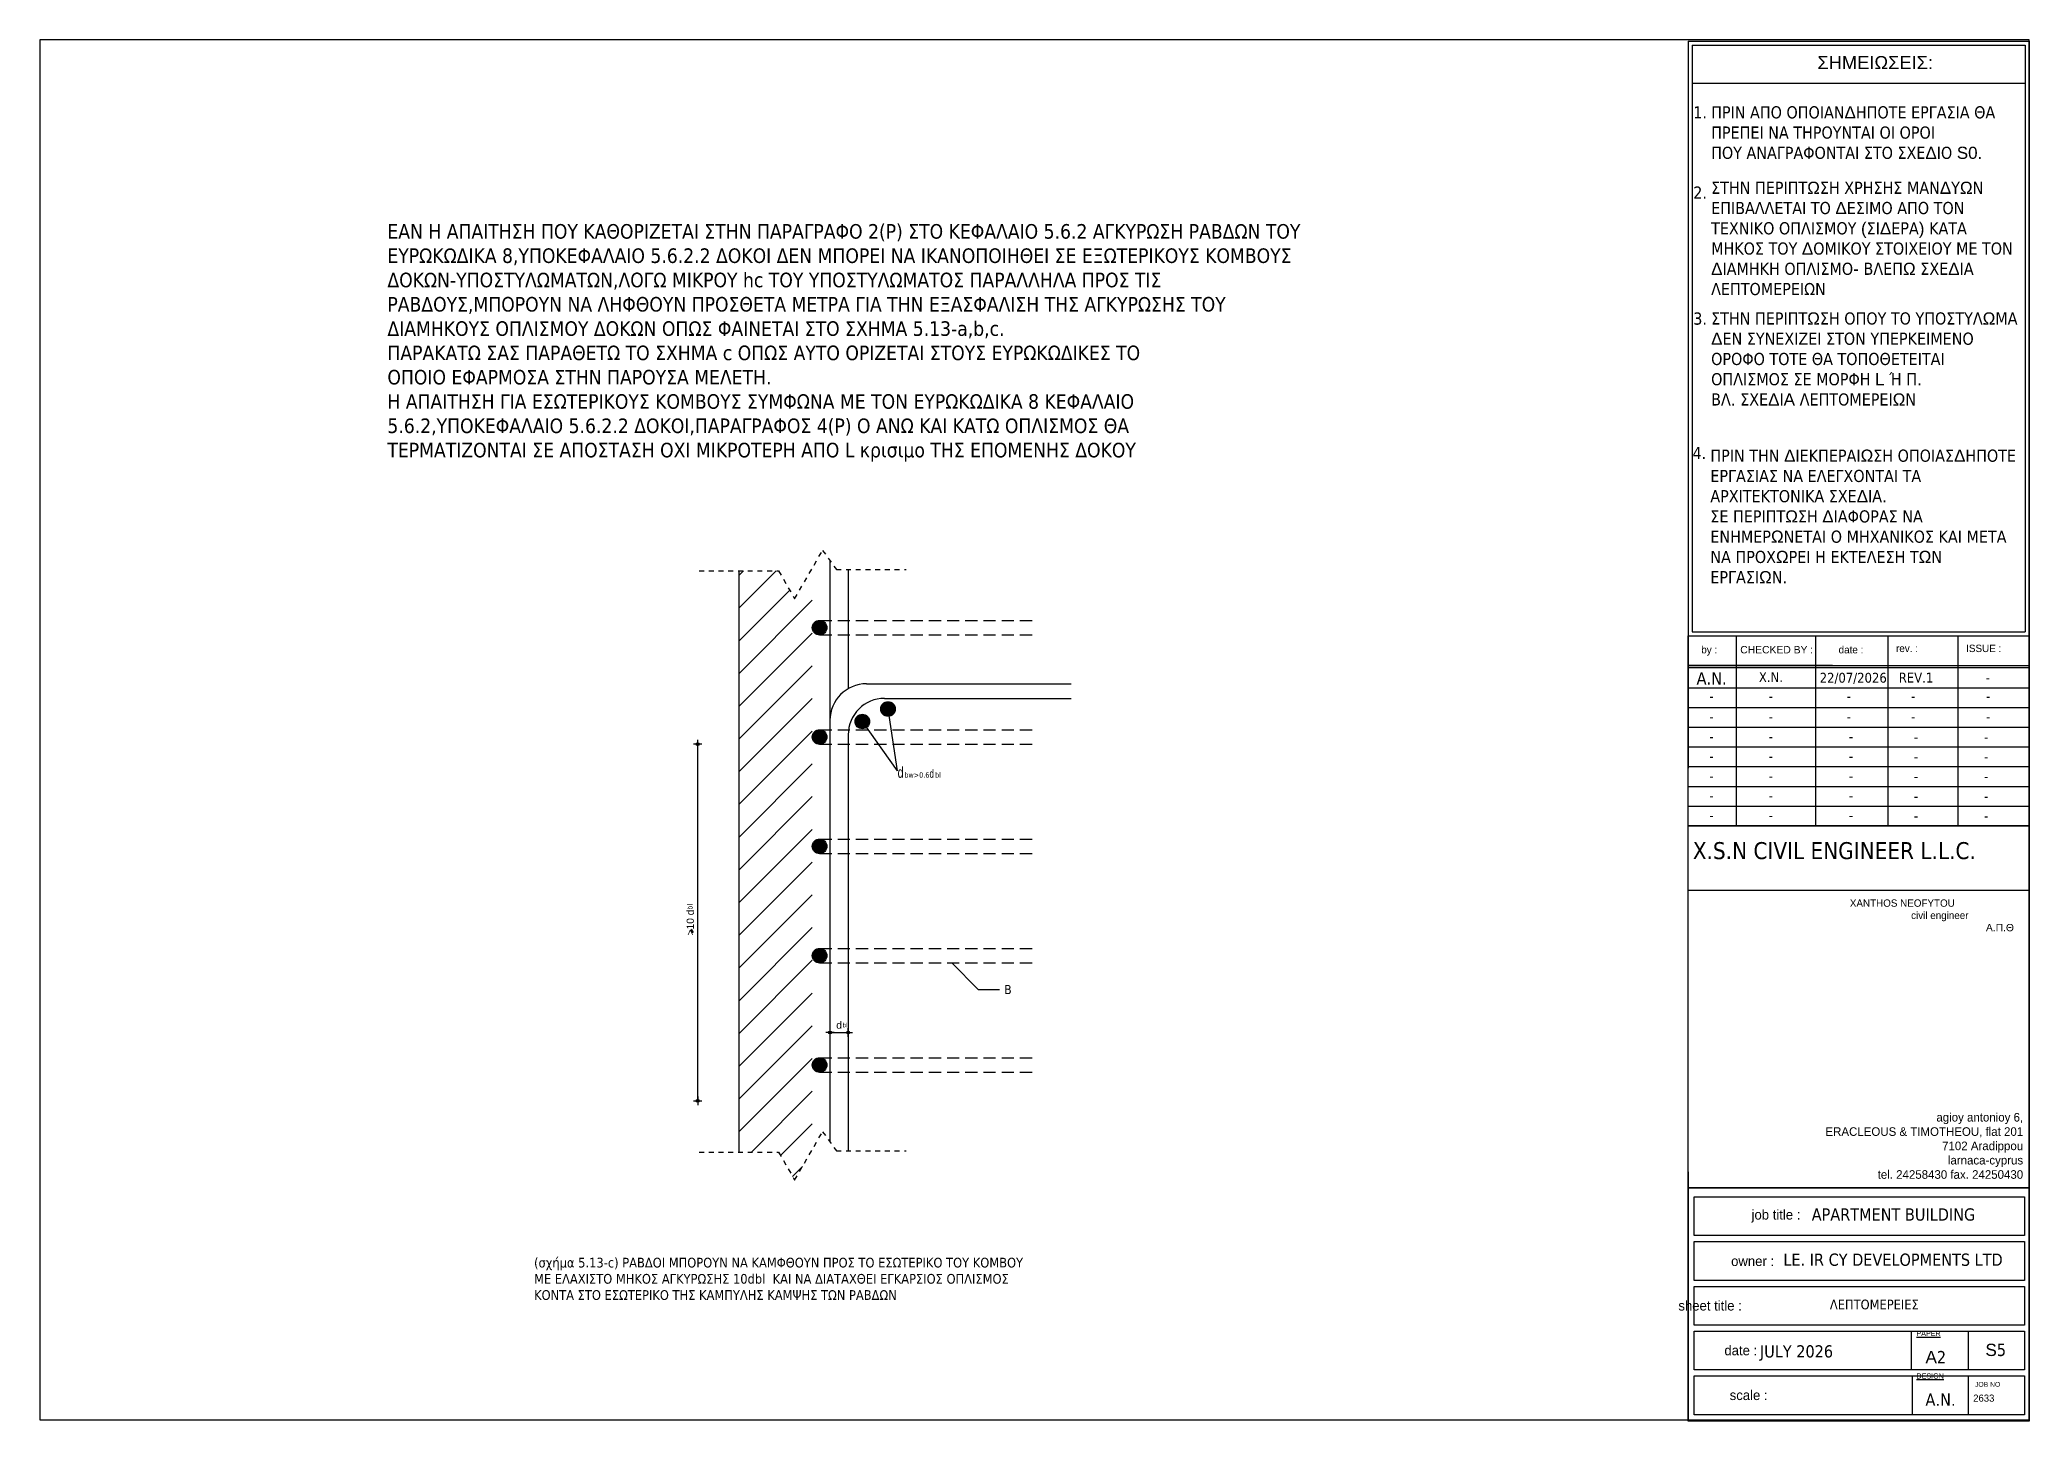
# Model space of a CAD drawing. Header units: millimetres. Extents: x -2171 to 1563, y -1758 to -1505.
# Drawn here: x -1874.96 to -1834.01, y -1619.55 to -1591.12 of the extents above; entities that cross this region are included whole.
import ezdxf

# ---------------------------------------------------------------- set-up
doc = ezdxf.new("R2010")
doc.units = ezdxf.units.MM
doc.header["$PDMODE"] = 32
doc.linetypes.add('HIDDEN', pattern=[0.375, 0.25, -0.125])
doc.linetypes.add('IAN', pattern=[0.17, 0.1, -0.07])
doc.layers.get('Defpoints').update_dxf_attribs({"color": 6})
for name, color, linetype in [('-S-A3 PAGE', 3, 'Continuous'), ('-S-HATCH', 103, 'Continuous'), ('-S_TEXT', 3, 'Continuous'), ('ANOIGMATA', 7, 'Continuous'), ('Col_Det_3', 7, 'Continuous'), ('Col_Det_Fill_3', 7, 'Continuous'), ('DIMBLK', 3, 'Continuous'), ('Geo_Beam_0', 94, 'Continuous'), ('pinakaki', 153, 'Continuous'), ('RFLINE', 6, 'IAN'), ('Rods_Slab_0', 7, 'Continuous')]:
    doc.layers.add(name, color=color, linetype=linetype)
doc.layers.add('TEXT', color=20, linetype='Continuous', lineweight=13)
doc.styles.add('dim-gr-s', font='gr-s.shx', dxfattribs={"width": 0.7})
doc.styles.get("Standard").update_dxf_attribs({"font": 'tahoma.ttf'})
doc.dimstyles.new('DIM100', dxfattribs={"dimscale": 0.1, "dimtxt": 1.5, "dimasz": 0.035, "dimexe": 2, "dimexo": 0, "dimgap": 0.09, "dimtad": 0, "dimrnd": 0.05, "dimzin": 0, "dimdsep": 46, "dimtxsty": 'Standard', "dimblk1": 'ARTDIM', "dimblk2": 'ARTDIM', "dimsah": 1, "dimcen": 0.09, "dimdle": 0.05, "dimse1": 1, "dimse2": 1, "dimadec": 0, "dimazin": 0, "dimtfac": 1, "dimtmove": 0, "dimatfit": 3, "dimldrblk": 'ARTDIM', "dimfxl": 1, "dimtvp": 0.9999, "dimtolj": 1, "dimtzin": 0, "dimarcsym": 0})

msp = doc.modelspace()

# ---------------------------------------------------------------- texts
at = {"layer": 'ANOIGMATA', "insert": (-1838.1177, -1617.0466), "char_height": 0.2, "width": 4.575107, "attachment_point": 1}
msp.add_mtext('{\\fTahoma|b0|i0|c161|p34;\\C7;ΛΕΠΤΟΜΕΡΕΙΕΣ}', dxfattribs=at)
at = {"layer": 'ANOIGMATA', "insert": (-1834.9169, -1617.9547), "char_height": 0.252344, "attachment_point": 1}
msp.add_mtext_dynamic_manual_height_columns('{\\fArial|b0|i0|c186|p34;S}5', width=10.893157, gutter_width=1, heights=[0], dxfattribs=at)
at = {"layer": 'Rods_Slab_0', "attachment_point": 1}
for s, width, heights, insert, char_height in [('ΕΑΝ Η ΑΠΑΙΤΗΣΗ ΠΟΥ ΚΑΘΟΡΙΖΕΤΑΙ ΣΤΗΝ ΠΑΡΑΓΡΑΦΟ 2(Ρ) ΣΤΟ ΚΕΦΑΛΑΙΟ 5.6.2 ΑΓΚΥΡΩΣΗ ΡΑΒΔΩΝ ΤΟΥ ΕΥΡΩΚΩΔΙΚΑ 8,ΥΠΟΚΕΦΑΛΑΙΟ 5.6.2.2 ΔΟΚΟΙ ΔΕΝ ΜΠΟΡΕΙ ΝΑ ΙΚΑΝΟΠΟΙΗΘΕΙ ΣΕ ΕΞΩΤΕΡΙΚΟΥΣ ΚΟΜΒΟΥΣ ΔΟΚΩΝ-ΥΠΟΣΤΥΛΩΜΑΤΩΝ,ΛΟΓΩ ΜΙΚΡΟΥ hc ΤΟΥ ΥΠΟΣΤΥΛΩΜΑΤΟΣ ΠΑΡΑΛΛΗΛΑ ΠΡΟΣ ΤΙΣ ΡΑΒΔΟΥΣ,ΜΠΟΡΟΥΝ ΝΑ ΛΗΦΘΟΥΝ ΠΡΟΣΘΕΤΑ ΜΕΤΡΑ ΓΙΑ ΤΗΝ ΕΞΑΣΦΑΛΙΣΗ ΤΗΣ ΑΓΚΥΡΩΣΗΣ ΤΟΥ ΔΙΑΜΗΚΟΥΣ ΟΠΛΙΣΜΟΥ ΔΟΚΩΝ ΟΠΩΣ ΦΑΙΝΕΤΑΙ ΣΤΟ ΣΧΗΜΑ 5.13-a,b,c.\\PΠΑΡΑΚΑΤΩ ΣΑΣ ΠΑΡΑΘΕΤΩ ΤΟ ΣΧΗΜΑ c ΟΠΩΣ ΑΥΤΟ ΟΡΙΖΕΤΑΙ ΣΤΟΥΣ ΕΥΡΩΚΩΔΙΚΕΣ ΤΟ \\PΟΠΟΙΟ ΕΦΑΡΜΟΣΑ ΣΤΗΝ ΠΑΡΟΥΣΑ ΜΕΛΕΤΗ.\\PH AΠΑΙΤΗΣΗ ΓΙΑ ΕΣΩΤΕΡΙΚΟΥΣ ΚΟΜΒΟΥΣ ΣΥΜΦΩΝΑ ΜΕ ΤΟΝ ΕΥΡΩΚΩΔΙΚΑ 8 ΚΕΦΑΛΑΙΟ \\P5.6.2,ΥΠΟΚΕΦΑΛΑΙΟ 5.6.2.2 ΔΟΚΟΙ,ΠΑΡΑΓΡΑΦΟΣ 4(Ρ) Ο ΑΝΩ ΚΑΙ ΚΑΤΩ ΟΠΛΙΣΜΟΣ ΘΑ \\PΤΕΡΜΑΤΙΖΟΝΤΑΙ ΣΕ ΑΠΟΣΤΑΣΗ ΟΧΙ ΜΙΚΡΟΤΕΡΗ ΑΠΟ L κρισιμο ΤΗΣ ΕΠΟΜΕΝΗΣ ΔΟΚΟΥ\\P', 18.948354, [11.4673], (-1867.8096, -1594.9126), 0.3), ('bw>0.6', 0.644509, [0], (-1857.1682, -1606.1934), 0.1125), ('bl', 0.644509, [0], (-1856.5377, -1606.1937), 0.1125), ('B', 0.920738, [0], (-1855.1123, -1610.5724), 0.1875), ('bl', 0.644509, [0], (-1858.4424, -1611.3492), 0.09375), ('(σχήμα 5.13-c) ΡΑΒΔΟΙ ΜΠΟΡΟΥΝ ΝΑ ΚΑΜΦΘΟΥΝ ΠΡΟΣ ΤΟ ΕΣΩΤΕΡΙΚΟ ΤΟΥ ΚΟΜΒΟΥ \\PΜΕ ΕΛΑΧΙΣΤΟ ΜΗΚΟΣ ΑΓΚΥΡΩΣΗΣ 10dbl  ΚΑΙ ΝΑ ΔΙΑΤΑΧΘΕΙ ΕΓΚΑΡΣΙΟΣ ΟΠΛΙΣΜΟΣ \\PΚΟΝΤΑ ΣΤΟ ΕΣΩΤΕΡΙΚΟ ΤΗΣ ΚΑΜΠΥΛΗΣ ΚΑΜΨΗΣ ΤΩΝ ΡΑΒΔΩΝ\\P', 11.903601, [0], (-1864.7911, -1616.1853), 0.2)]:
    msp.add_mtext_dynamic_manual_height_columns(s, width=width, gutter_width=1, heights=heights, dxfattribs=dict(at, insert=insert, char_height=char_height))
at = {"layer": 'Rods_Slab_0', "attachment_point": 5, "style": 'dim-gr-s'}
for insert, char_height in [((-1857.2461, -1606.1971), 0.225), ((-1856.6058, -1606.2241), 0.16875)]:
    msp.add_mtext('{\\fArial|b0|i0|c0|p34;d}', dxfattribs=dict(at, insert=insert, char_height=char_height))
at = {"layer": 'Rods_Slab_0', "insert": (-1861.6409, -1609.0234), "char_height": 0.1125, "attachment_point": 1, "rotation": 90}
msp.add_mtext_dynamic_manual_height_columns('bl', width=0.644509, gutter_width=1, heights=[0], dxfattribs=at)

# ---------------------------------------------------------------- blocks, each defined once
blk = doc.blocks.new('PINAKAKI')
at = {"layer": '-S-A3 PAGE', "ltscale": 5}
blk.add_line((121995.588, -208359.262), (121988.733, -208359.262), dxfattribs=at)
at = {"color": 0}
for p, q in [((121988.65, -208358.392), (121988.65, -208373.351)), ((121988.65, -208358.392), (121995.67, -208358.392)), ((121988.733, -208358.475), (121988.733, -208370.548)), ((121988.733, -208358.475), (121995.588, -208358.475)), ((121995.588, -208358.475), (121995.588, -208370.548)), ((121995.67, -208358.392), (121995.669, -208370.631)), ((121988.649, -208370.631), (121995.669, -208370.631)), ((121988.732, -208370.548), (121995.587, -208370.548)), ((121989.64, -208370.631), (121989.64, -208374.541)), ((121991.28, -208374.541), (121991.28, -208370.631)), ((121992.766, -208374.541), (121992.766, -208370.631)), ((121994.208, -208374.541), (121994.208, -208370.631)), ((121991.624, -208371.24), (121988.651, -208371.24)), ((121988.651, -208371.24), (121995.67, -208371.24)), ((121995.67, -208371.291), (121988.651, -208371.291)), ((121995.67, -208371.24), (121995.67, -208371.291)), ((121995.67, -208375.87), (121988.651, -208375.87)), ((121988.651, -208381.659), (121988.651, -208386.792)), ((121988.774, -208382.974), (121988.774, -208382.175)), ((121988.774, -208383.895), (121988.774, -208383.096)), ((121988.774, -208384.816), (121988.774, -208384.018)), ((121988.774, -208385.738), (121988.774, -208384.939)), ((121988.774, -208386.659), (121988.774, -208385.861))]:
    blk.add_line(p, q, dxfattribs=at)
at = {"color": 3}
blk.add_line((121995.67, -208372.455), (121995.67, -208374.541), dxfattribs=at)
at = {"color": 0}
for points in [[(121988.651, -208370.631), (121995.67, -208370.631), (121995.67, -208374.541), (121988.651, -208374.541)], [(121988.651, -208370.631), (121995.67, -208370.631), (121995.67, -208374.541), (121988.651, -208374.541)], [(121988.651, -208374.541), (121995.67, -208374.541), (121995.67, -208381.988), (121988.651, -208381.988)], [(121988.651, -208381.988), (121995.67, -208381.988), (121995.67, -208386.792), (121988.651, -208386.792)]]:
    blk.add_lwpolyline(points, close=True, dxfattribs=at)
for points in [[(121988.651, -208371.697), (121995.67, -208371.697)], [(121988.651, -208372.103), (121995.67, -208372.103)], [(121988.651, -208372.51), (121995.67, -208372.51)], [(121988.651, -208372.916), (121995.67, -208372.916)], [(121988.651, -208373.322), (121995.67, -208373.322)], [(121988.651, -208373.728), (121995.67, -208373.728)], [(121988.651, -208374.135), (121995.67, -208374.135)], [(121988.774, -208382.175), (121995.574, -208382.175), (121995.574, -208382.974), (121988.774, -208382.974)], [(121988.774, -208383.096), (121995.574, -208383.096), (121995.574, -208383.895), (121988.774, -208383.895)], [(121988.774, -208384.018), (121995.574, -208384.018), (121995.574, -208384.816), (121988.774, -208384.816)], [(121988.774, -208384.939), (121995.574, -208384.939), (121995.574, -208385.738), (121988.774, -208385.738)], [(121993.239, -208384.939), (121993.239, -208385.738)], [(121994.417, -208384.939), (121994.417, -208385.738)], [(121988.774, -208385.861), (121995.574, -208385.861), (121995.574, -208386.659), (121988.774, -208386.659)], [(121993.259, -208385.861), (121993.259, -208386.659)], [(121994.417, -208385.861), (121994.417, -208386.659)]]:
    blk.add_lwpolyline(points, dxfattribs=at)
blk.add_lwpolyline([(121988.651, -208374.541), (121995.67, -208374.541)])
at = {"layer": '-S_TEXT', "color": 3}
for s, p in [('1.', (121988.755, -208359.983)), ('2.', (121988.755, -208361.633)), ('3.', (121988.755, -208364.226)), ('4.', (121988.739, -208366.994))]:
    blk.add_text(s, height=0.25, dxfattribs=at).set_placement(p)
at = {"layer": '-S_TEXT', "color": 3, "char_height": 0.25, "attachment_point": 1}
for s, insert in [('ΠΡΙΝ ΑΠΟ ΟΠΟΙΑΝ{\\fArial|b0|i0|c186|p34;Δ}ΗΠΟΤΕ ΕΡΓΑΣΙΑ ΘΑ ΠΡΕΠΕΙ ΝΑ ΤΗΡΟΥΝΤΑΙ ΟΙ ΟΡΟΙ\\PΠΟΥ ΑΝΑΓΡΑΦΟΝΤΑΙ ΣΤΟ ΣΧΕ{\\fArial|b0|i0|c186|p34;Δ}ΙΟ {\\fArial|b0|i0|c186|p34;S0.}', (121989.123, -208359.731)), ('ΣΤΗΝ ΠΕΡΙΠΤ{\\fArial|b0|i0|c186|p34;Ω}ΣΗ ΧΡΗΣΗΣ ΜΑΝ{\\fArial|b0|i0|c186|p34;Δ}Υ{\\fArial|b0|i0|c186|p34;Ω}Ν ΕΠΙΒΑΛΛΕΤΑΙ ΤΟ {\\fArial|b0|i0|c186|p34;Δ}ΕΣΙΜΟ ΑΠΟ ΤΟΝ ΤΕΧΝΙΚΟ ΟΠΛΙΣΜΟΥ {\\fArial|b0|i0|c186|p34;(}ΣΙ{\\fArial|b0|i0|c186|p34;Δ}ΕΡΑ{\\fArial|b0|i0|c186|p34;) }ΚΑΤΑ ΜΗΚΟΣ ΤΟΥ {\\fArial|b0|i0|c186|p34;Δ}ΟΜΙΚΟΥ ΣΤΟΙΧΕΙΟΥ ΜΕ ΤΟΝ {\\fArial|b0|i0|c186|p34;Δ}ΙΑΜΗΚΗ ΟΠΛΙΣΜΟ{\\fArial|b0|i0|c186|p34;- }ΒΛΕΠ{\\fArial|b0|i0|c186|p34;Ω }ΣΧΕ{\\fArial|b0|i0|c186|p34;Δ}ΙΑ ΛΕΠΤΟΜΕΡΕΙΩΝ', (121989.123, -208361.284)), ('ΣΤΗΝ ΠΕΡΙΠΤ{\\fArial|b0|i0|c186|p34;Ω}ΣΗ ΟΠΟΥ ΤΟ ΥΠΟΣΤΥΛ{\\fArial|b0|i0|c186|p34;Ω}ΜΑ {\\fArial|b0|i0|c186|p34;Δ}ΕΝ ΣΥΝΕΧΙΖΕΙ ΣΤΟΝ ΥΠΕΡΚΕΙΜΕΝΟ ΟΡΟΦΟ ΤΟΤΕ ΘΑ ΤΟΠΟΘΕΤΕΙΤΑΙ ΟΠΛΙΣΜΟΣ ΣΕ ΜΟΡΦΗ {\\fArial|b0|i0|c186|p34;L }Ή Π{\\fArial|b0|i0|c186|p34;.  \\P}ΒΛ{\\fArial|b0|i0|c186|p34;. }ΣΧΕ{\\fArial|b0|i0|c186|p34;Δ}Ι{\\fArial|b0|i0|c186|p34;A }ΛΕΠΤΟΜΕΡΕΙ{\\fArial|b0|i0|c186|p34;Ω}Ν', (121989.123, -208363.973)), ('ΠΡΙΝ ΤΗΝ {\\fArial|b0|i0|c186|p34;Δ}ΙΕΚΠΕΡΑΙ{\\fArial|b0|i0|c186|p34;Ω}ΣΗ ΟΠΟΙΑΣ{\\fArial|b0|i0|c186|p34;Δ}ΗΠΟΤΕ ΕΡΓΑΣΙΑΣ ΝΑ ΕΛΕΓΧΟΝΤΑΙ ΤΑ ΑΡΧΙΤΕΚΤΟΝΙΚΑ ΣΧΕ{\\fArial|b0|i0|c186|p34;Δ}ΙΑ{\\fArial|b0|i0|c186|p34;.\\P}ΣΕ ΠΕΡΙΠΤ{\\fArial|b0|i0|c186|p34;Ω}ΣΗ {\\fArial|b0|i0|c186|p34;Δ}ΙΑΦΟΡΑΣ ΝΑ ΕΝΗΜΕΡ{\\fArial|b0|i0|c186|p34;Ω}ΝΕΤΑΙ Ο ΜΗΧΑΝΙΚΟΣ ΚΑΙ ΜΕΤΑ ΝΑ ΠΡΟΧ{\\fArial|b0|i0|c186|p34;Ω}ΡΕΙ Η ΕΚΤΕΛΕΣΗ Τ{\\fArial|b0|i0|c186|p34;Ω}Ν ΕΡΓΑΣΙ{\\fArial|b0|i0|c186|p34;Ω}Ν{\\fArial|b0|i0|c186|p34;.}', (121989.107, -208366.797))]:
    blk.add_mtext_dynamic_manual_height_columns(s, width=6.38621, gutter_width=1, heights=[0], dxfattribs=dict(at, insert=insert))
at = {"layer": 'ANOIGMATA', "attachment_point": 1}
for s, insert, char_height, width in [('\\pi4.5494;{\\fBankGothic Lt BT|b0|i0|c0|p34;\\H1.5x;\\C7;XANTHOS NEOFYTOU\\P\\pi5.8103;civil engineer\\P\\pi7.351;\\fArial|b0|i0|c161|p34;Α.Π.Θ}', (121987.429, -208376.054), 0.10094, 7.9171), ('\\pxqr;{\\fBankGothic Lt BT|b0|i0|c161|p34;\\H1.1667x;\\C0;agioy antonioy 6,\\PERACLEOUS & TIMOTHEOU, flat 201\\P7102 Aradippou\\Plarnaca-cyprus\\Ptel. 24258430 fax. 24250430}', (121987.487, -208380.449), 0.15141, 8.05841), ('\\pxqr;{\\fBankGothic Lt BT|b0|i0|c0|p34;\\H1.5x;\\C7; \\H1.3333x; job title :}', (121987.622, -208382.441), 0.10094, 3.33818), ('\\A1;\\pxql;{\\H0.99983x;\\C7;APARTMENT BUILDING  \\H0.75013x;  }', (121991.193, -208382.412), 0.25234, 5.34758), ('\\pxqr;{\\fBankGothic Lt BT|b0|i0|c0|p34;\\H1.5x;\\C7; \\H1.3333x; owner :}', (121987.081, -208383.397), 0.10094, 3.33818), ('\\A1;{\\C7;LE. IR CY DEVELOPMENTS LTD  }', (121990.609, -208383.342), 0.2523, 5.34758), ('{\\fBankGothic Lt BT|b0|i0|c0|p34;\\C7;     sheet title :}', (121988.074, -208384.313), 0.20187, 3.33818), ('\\pxi8.03;{\\fBankGothic Lt BT|b0|i0|c161|p34;\\H0.5x;\\L\\C7;PAPER\\H2x;\\l }', (121991.643, -208384.933), 0.2125, 3.51387), ('\\pxqr;{\\fBankGothic Lt BT|b0|i0|c0|p34;\\C7; date :}', (121986.733, -208385.234), 0.20187, 3.33818), ('{\\fTahoma|b0|i0|c0|p34;\\C7;JULY 2026}', (121990.127, -208385.229), 0.25234, 4.57511), ('\\pxi8.03;{\\fBankGothic Lt BT|b0|i0|c0|p34;\\H0.5x;\\L\\C7;DESIGN\\H2x;\\l }', (121991.643, -208385.808), 0.2125, 3.51387), ('\\pxqr;{\\fBankGothic Lt BT|b0|i0|c0|p34;\\C7; scale :}', (121986.947, -208386.155), 0.20187, 3.33818), ('\\pxi8.03;{\\fBankGothic Lt BT|b0|i0|c161|p34;\\C7;2\\fBankGothic Lt BT|b0|i0|c0|p34;633}', (121993.339, -208386.244), 0.14671, 4.85205), ('\\pxi8.03;{\\fBankGothic Lt BT|b0|i0|c0|p34;\\C7;JOB NO}', (121993.744, -208385.984), 0.10094, 3.33818)]:
    blk.add_mtext(s, dxfattribs=dict(at, insert=insert, char_height=char_height, width=width))
at = {"layer": 'ANOIGMATA', "char_height": 0.25234, "attachment_point": 1}
for s, insert in [('{\\fArial|b0|i0|c186|p34;A}2', (121993.535, -208385.347)), ('A{\\fArial|b0|i0|c186|p34;.}N{\\fArial|b0|i0|c186|p34;.}', (121993.535, -208386.222))]:
    blk.add_mtext_dynamic_manual_height_columns(s, width=10.89316, gutter_width=1, heights=[0], dxfattribs=dict(at, insert=insert))
at = {"layer": 'pinakaki', "ltscale": 0.005, "insert": (121991.31, -208358.698), "char_height": 0.26955, "width": 6.67467, "attachment_point": 1}
blk.add_mtext('{\\fArial|b0|i0|c161|p34;ΣΗΜΕΙΩΣΕΙΣ:}', dxfattribs=at)
at = {"layer": 'TEXT', "color": 0, "attachment_point": 1}
for s, insert, char_height, width in [('\\pxqc;{\\fBankGothic Lt BT|b0|i0|c161|p34;\\C7;by :}', (121988.625, -208370.839), 0.15234, 0.91751), ('\\pxqc;{\\fArial|b0|i0|c186|p34;\\C7;CHECKED BY\\fBankGothic Lt BT|b0|i0|c161|p34; :}', (121989.201, -208370.839), 0.15234, 2.53906), ('\\pxqc;{\\fBankGothic Lt BT|b0|i0|c0|p34;\\C7;date :}', (121990.732, -208370.839), 0.15234, 2.53906), ('{\\fBankGothic Lt BT|b0|i0|c161|p34;\\C7;rev\\fBankGothic Lt BT|b0|i0|c0|p34;.\\fBankGothic Lt BT|b0|i0|c161|p34; :}', (121992.929, -208370.812), 0.152344, 2.53906), ('{\\fBankGothic Lt BT|b0|i0|c0|p34;\\C7;ISSUE\\fBankGothic Lt BT|b0|i0|c161|p34; :}', (121994.371, -208370.812), 0.15234, 2.53906), ('\\pxqc;{\\fTahoma|b0|i0|c0|p34;\\C7;A\\fTahoma|b0|i0|c161|p34;.\\fTahoma|b0|i0|c0|p34;N\\fTahoma|b0|i0|c161|p34;.}', (121988.625, -208371.379), 0.253906, 1.01563), ('\\pxqc;{\\fTahoma|b0|i0|c0|p34;\\H0.8x;\\C7;X.N.}', (121989.084, -208371.379), 0.25391, 2.53906), ('{\\fTahoma|b0|i0|c0|p34;\\C7;22\\fTahoma|b0|i0|c161|p34;/\\fTahoma|b0|i0|c0|p34;07\\fTahoma|b0|i0|c161|p34;/202\\fTahoma|b0|i0|c0|p34;6}', (121991.357, -208371.391), 0.203125, 1.35307), ('\\pxqc;{\\fTahoma|b0|i0|c0|p34;\\H0.8x;\\C7;REV.1}', (121992.706, -208371.388), 0.25391, 1.26753), ('\\pxqc;{\\fTahoma|b0|i0|c0|p34;\\H0.8x;\\C7; \\fTahoma|b0|i0|c161|p34;-}', (121994.148, -208371.388), 0.25391, 1.26753), ('\\pxqc;{\\fTahoma|b0|i0|c0|p34;\\H0.8x;\\C7;-}', (121988.625, -208371.768), 0.25391, 1.01563), ('\\pxqc;{\\fTahoma|b0|i0|c0|p34;\\H0.8x;\\C7;-}', (121989.084, -208371.768), 0.25391, 2.53906), ('\\pxqc;{\\fTahoma|b0|i0|c0|p34;\\H0.8x;\\C7;   -}', (121990.571, -208371.768), 0.25391, 2.53906), ('\\pxqc;{\\fTahoma|b0|i0|c0|p34;\\H0.8x;\\C7;-}', (121992.012, -208371.768), 0.25391, 2.53906), ('\\pxqc;{\\fTahoma|b0|i0|c0|p34;\\H0.8x;\\C7;-}', (121993.558, -208371.768), 0.25391, 2.53906), ('\\pxqc;{\\fTahoma|b0|i0|c0|p34;\\H0.8x;\\C7;-}', (121988.625, -208372.192), 0.25391, 1.01563), ('\\pxqc;{\\fTahoma|b0|i0|c0|p34;\\H0.8x;\\C7;-}', (121989.084, -208372.192), 0.25391, 2.53906), ('\\pxqc;{\\fTahoma|b0|i0|c0|p34;\\H0.8x;\\C7;   -}', (121990.571, -208372.192), 0.25391, 2.53906), ('\\pxqc;{\\fTahoma|b0|i0|c0|p34;\\H0.8x;\\C7;-}', (121992.012, -208372.192), 0.25391, 2.53906), ('\\pxqc;{\\fTahoma|b0|i0|c0|p34;\\H0.8x;\\C7;-}', (121993.558, -208372.192), 0.25391, 2.53906), ('\\pxqc;{\\fTahoma|b0|i0|c0|p34;\\H0.8x;\\C7;-}', (121988.625, -208372.598), 0.25391, 1.01563), ('\\pxqc;{\\fTahoma|b0|i0|c0|p34;\\H0.8x;\\C7;-}', (121989.084, -208372.598), 0.25391, 2.53906), ('\\pxqc;{\\fTahoma|b0|i0|c0|p34;\\H0.8x;\\C7;-}', (121990.732, -208372.598), 0.25391, 2.53906), ('\\pxqc;{\\fTahoma|b0|i0|c161|p34;\\H0.8x;\\C7;-}', (121992.706, -208372.607), 0.25391, 1.26753), ('\\pxqc;{\\fTahoma|b0|i0|c161|p34;\\H0.8x;\\C7;-}', (121994.148, -208372.607), 0.25391, 1.26753), ('\\pxqc;{\\fTahoma|b0|i0|c0|p34;\\H0.8x;\\C7;-}', (121988.625, -208373.004), 0.25391, 1.01563), ('\\pxqc;{\\fTahoma|b0|i0|c0|p34;\\H0.8x;\\C7;-}', (121989.084, -208373.004), 0.25391, 2.53906), ('\\pxqc;{\\fTahoma|b0|i0|c0|p34;\\H0.8x;\\C7;-}', (121990.732, -208373.004), 0.25391, 2.53906), ('\\pxqc;{\\fTahoma|b0|i0|c161|p34;\\H0.8x;\\C7;-}', (121992.706, -208373.013), 0.25391, 1.26753), ('\\pxqc;{\\fTahoma|b0|i0|c161|p34;\\H0.8x;\\C7;-}', (121994.148, -208373.013), 0.25391, 1.26753), ('\\pxqc;{\\fTahoma|b0|i0|c0|p34;\\H0.8x;\\C7;-}', (121988.625, -208373.41), 0.25391, 1.01563), ('\\pxqc;{\\fTahoma|b0|i0|c0|p34;\\H0.8x;\\C7;-}', (121989.084, -208373.41), 0.25391, 2.53906), ('\\pxqc;{\\fTahoma|b0|i0|c0|p34;\\H0.8x;\\C7;-}', (121990.732, -208373.41), 0.25391, 2.53906), ('\\pxqc;{\\fTahoma|b0|i0|c161|p34;\\H0.8x;\\C7;-}', (121992.706, -208373.419), 0.25391, 1.26753), ('\\pxqc;{\\fTahoma|b0|i0|c161|p34;\\H0.8x;\\C7;-}', (121994.148, -208373.419), 0.25391, 1.26753), ('\\pxqc;{\\fTahoma|b0|i0|c0|p34;\\H0.8x;\\C7;-}', (121988.625, -208373.817), 0.25391, 1.01563), ('\\pxqc;{\\fTahoma|b0|i0|c0|p34;\\H0.8x;\\C7;-}', (121989.084, -208373.817), 0.25391, 2.53906), ('\\pxqc;{\\fTahoma|b0|i0|c0|p34;\\H0.8x;\\C7;-}', (121990.732, -208373.817), 0.25391, 2.53906), ('\\pxqc;{\\fTahoma|b0|i0|c161|p34;\\H0.8x;\\C7;-}', (121992.706, -208373.826), 0.25391, 1.26753), ('\\pxqc;{\\fTahoma|b0|i0|c161|p34;\\H0.8x;\\C7;-}', (121994.148, -208373.826), 0.25391, 1.26753), ('\\pxqc;{\\fTahoma|b0|i0|c0|p34;\\H0.8x;\\C7;-}', (121988.625, -208374.223), 0.25391, 1.01563), ('\\pxqc;{\\fTahoma|b0|i0|c0|p34;\\H0.8x;\\C7;-}', (121989.084, -208374.223), 0.25391, 2.53906), ('\\pxqc;{\\fTahoma|b0|i0|c0|p34;\\H0.8x;\\C7;-}', (121990.732, -208374.223), 0.25391, 2.53906), ('\\pxqc;{\\fTahoma|b0|i0|c161|p34;\\H0.8x;\\C7;-}', (121992.706, -208374.232), 0.25391, 1.26753), ('\\pxqc;{\\fTahoma|b0|i0|c161|p34;\\H0.8x;\\C7;-}', (121994.148, -208374.232), 0.25391, 1.26753), ('X.S.N CIVIL ENGINEER L.L.C.\\P', (121988.746, -208374.875), 0.35, 6.92207)]:
    blk.add_mtext(s, dxfattribs=dict(at, insert=insert, char_height=char_height, width=width))
at = {"layer": 'TEXT', "insert": (121992.706, -208371.388), "char_height": 0.25391, "width": 1.26753, "attachment_point": 1}
blk.add_mtext('{\\fTahoma|b0|i0|c0|p34;\\H0.8x;\\C7; }', dxfattribs=at)
blk = doc.blocks.new('ARTDIM')
at = {"layer": 'DIMBLK'}
for p, q in [((-24.9975, 0), (24.9975, 0)), ((0, -24.9975), (0, 24.9975))]:
    blk.add_line(p, q, dxfattribs=at)
blk.add_circle((0, 0), 8.25, dxfattribs=at)
blk = doc.blocks.new('*D165')
at = {"layer": 'Defpoints', "color": 0, "transparency": 16777216}
for p in [(-1861.422, -1605.617), (-1858.205, -1605.617), (-1858.205, -1612.955)]:
    blk.add_point(p, dxfattribs=at)
at = {"layer": 'Rods_Slab_0', "color": 0, "lineweight": -2, "transparency": 16777216}
blk.add_line((-1861.422, -1612.951), (-1861.422, -1605.621), dxfattribs=at)
at = {"layer": 'Rods_Slab_0', "color": 0, "lineweight": -2, "transparency": 16777216, "xscale": 0.003500000000000001, "yscale": 0.003500000000000001, "zscale": 0.003500000000000001}
for p, rotation in [((-1861.422, -1605.617), 90), ((-1861.422, -1612.955), 270)]:
    blk.add_blockref('ARTDIM', p, dxfattribs=dict(at, rotation=rotation))
at = {"layer": 'Rods_Slab_0', "color": 0, "transparency": 16777216, "insert": (-1861.575, -1609.286), "char_height": 0.15, "attachment_point": 5, "rotation": 90}
blk.add_mtext('\\A1;{\\fArial|b0|i0|c161|p34;>10 d}', dxfattribs=at)
blk = doc.blocks.new('*D176')
at = {"layer": 'Defpoints', "color": 0, "transparency": 16777216}
for p in [(-1858.7, -1611.551), (-1858.325, -1611.551), (-1858.325, -1611.551)]:
    blk.add_point(p, dxfattribs=at)
at = {"layer": 'Rods_Slab_0', "color": 0, "lineweight": -2, "transparency": 16777216}
blk.add_line((-1858.697, -1611.551), (-1858.329, -1611.551), dxfattribs=at)
at = {"layer": 'Rods_Slab_0', "color": 0, "lineweight": -2, "transparency": 16777216, "xscale": 0.003500000000000001, "yscale": 0.003500000000000001, "zscale": 0.003500000000000001, "rotation": 180}
blk.add_blockref('ARTDIM', (-1858.7, -1611.551), dxfattribs=at)
at = {"layer": 'Rods_Slab_0', "color": 0, "lineweight": -2, "transparency": 16777216, "xscale": 0.003500000000000001, "yscale": 0.003500000000000001, "zscale": 0.003500000000000001}
blk.add_blockref('ARTDIM', (-1858.325, -1611.551), dxfattribs=at)
at = {"layer": 'Rods_Slab_0', "color": 0, "transparency": 16777216, "insert": (-1858.513, -1611.398), "char_height": 0.15, "attachment_point": 5}
blk.add_mtext('\\A1;{\\fArial|b0|i0|c0|p34;d}', dxfattribs=at)

# ---------------------------------------------------------------- dimensions: what is measured, and where the dimension line sits
at = {"layer": 'Rods_Slab_0'}
dim = msp.add_linear_dim(base=(-1861.4217, -1605.6174), p1=(-1858.2055, -1612.9545), p2=(-1858.2055, -1605.6174), angle=90, text='{\\fArial|b0|i0|c161|p34;>10 d}', dimstyle='DIM100', override={"dimfxl": 200, "dimarcsym": 1}, dxfattribs=at)
dim.commit()
dim.dimension.update_dxf_attribs({"geometry": '*D165', "text_midpoint": (-1861.5749, -1609.286)})
dim = msp.add_linear_dim(base=(-1858.3252, -1611.5509), p1=(-1858.7002, -1611.5509), p2=(-1858.3252, -1611.5509), text='{\\fArial|b0|i0|c0|p34;d}', dimstyle='DIM100', override={"dimfxl": 200, "dimarcsym": 1}, dxfattribs=at)
dim.commit()
dim.dimension.update_dxf_attribs({"geometry": '*D176', "text_midpoint": (-1858.5127, -1611.3985)})

# ---------------------------------------------------------------- hatches: boundary and pattern name
at = {"layer": '-S-HATCH', "transparency": 33554687}
h = msp.add_hatch(dxfattribs=at)
h.set_pattern_fill('ANSI31', color=8, scale=0.15)
h.set_pattern_definition([(45, (-92220.29497, 153479.98414), (-0.3367596045, 0.3367596045), [])])
h.paths.add_polyline_path([(-1859.064, -1601.9943), (-1859.4267, -1602.6225), (-1859.7578, -1602.049), (-1860.5752, -1602.049), (-1860.5752, -1614.0121), (-1859.7578, -1614.0121), (-1859.4267, -1614.5855), (-1859.064, -1613.9574)])
at = {"layer": 'Col_Det_Fill_3'}
for points in [[(-1858.9144, -1603.0682, -0.4142136), (-1858.7648, -1603.2178, -0.4142136), (-1858.9144, -1603.3674, -0.4142136), (-1859.064, -1603.2178, -0.4142136)], [(-1858.9144, -1603.0682, -0.4142136), (-1858.7648, -1603.2178, -0.4142136), (-1858.9144, -1603.3674, -0.4142136), (-1859.064, -1603.2178, -0.4142136)], [(-1857.5057, -1604.7424, -0.4142136), (-1857.3561, -1604.892, -0.4142136), (-1857.5057, -1605.0415, -0.4142136), (-1857.6553, -1604.892, -0.4142136)], [(-1857.5057, -1604.7424, -0.4142136), (-1857.3561, -1604.892, -0.4142136), (-1857.5057, -1605.0415, -0.4142136), (-1857.6553, -1604.892, -0.4142136)], [(-1858.0342, -1605.0005, -0.4142136), (-1857.8846, -1605.1501, -0.4142136), (-1858.0342, -1605.2997, -0.4142136), (-1858.1838, -1605.1501, -0.4142136)], [(-1858.0342, -1605.0005, -0.4142136), (-1857.8846, -1605.1501, -0.4142136), (-1858.0342, -1605.2997, -0.4142136), (-1858.1838, -1605.1501, -0.4142136)], [(-1858.9144, -1605.3182, -0.4142136), (-1858.7648, -1605.4678, -0.4142136), (-1858.9144, -1605.6174, -0.4142136), (-1859.064, -1605.4678, -0.4142136)], [(-1858.9144, -1605.3182, -0.4142136), (-1858.7648, -1605.4678, -0.4142136), (-1858.9144, -1605.6174, -0.4142136), (-1859.064, -1605.4678, -0.4142136)], [(-1858.9144, -1607.5682, -0.4142136), (-1858.7648, -1607.7178, -0.4142136), (-1858.9144, -1607.8674, -0.4142136), (-1859.064, -1607.7178, -0.4142136)], [(-1858.9144, -1607.5682, -0.4142136), (-1858.7648, -1607.7178, -0.4142136), (-1858.9144, -1607.8674, -0.4142136), (-1859.064, -1607.7178, -0.4142136)], [(-1858.9144, -1609.8182, -0.4142136), (-1858.7648, -1609.9678, -0.4142136), (-1858.9144, -1610.1174, -0.4142136), (-1859.064, -1609.9678, -0.4142136)], [(-1858.9144, -1609.8182, -0.4142136), (-1858.7648, -1609.9678, -0.4142136), (-1858.9144, -1610.1174, -0.4142136), (-1859.064, -1609.9678, -0.4142136)], [(-1858.9144, -1612.0682, -0.4142136), (-1858.7648, -1612.2178, -0.4142136), (-1858.9144, -1612.3674, -0.4142136), (-1859.064, -1612.2178, -0.4142136)], [(-1858.9144, -1612.0682, -0.4142136), (-1858.7648, -1612.2178, -0.4142136), (-1858.9144, -1612.3674, -0.4142136), (-1859.064, -1612.2178, -0.4142136)]]:
    msp.add_hatch(color=12, dxfattribs=at).paths.add_polyline_path(points)

# ---------------------------------------------------------------- linework, layer by layer
at = {"layer": '-S_TEXT', "ltscale": 5}
msp.add_lwpolyline([(-1834.015, -1591.1203), (-1874.965, -1591.1203), (-1874.965, -1619.5203), (-1834.015, -1619.5203)], close=True, dxfattribs=at)
at = {"layer": 'Col_Det_3', "color": 0}
for points in [[(-1859.064, -1603.2178, -0.4142136), (-1858.9144, -1603.0682, -0.4142136)], [(-1859.064, -1603.2178, -0.4142136), (-1858.9144, -1603.0682, -0.4142136)], [(-1858.9144, -1603.0682, -0.4142136), (-1858.7648, -1603.2178, -0.4142136)], [(-1858.9144, -1603.0682, -0.4142136), (-1858.7648, -1603.2178, -0.4142136)], [(-1858.9144, -1603.3674, -0.4142136), (-1859.064, -1603.2178, -0.4142136)], [(-1858.9144, -1603.3674, -0.4142136), (-1859.064, -1603.2178, -0.4142136)], [(-1858.7648, -1603.2178, -0.4142136), (-1858.9144, -1603.3674, -0.4142136)], [(-1858.7648, -1603.2178, -0.4142136), (-1858.9144, -1603.3674, -0.4142136)], [(-1857.6553, -1604.892, -0.4142136), (-1857.5057, -1604.7424, -0.4142136)], [(-1857.6553, -1604.892, -0.4142136), (-1857.5057, -1604.7424, -0.4142136)], [(-1857.5057, -1604.7424, -0.4142136), (-1857.3561, -1604.892, -0.4142136)], [(-1857.5057, -1604.7424, -0.4142136), (-1857.3561, -1604.892, -0.4142136)], [(-1858.1838, -1605.1501, -0.4142136), (-1858.0342, -1605.0005, -0.4142136)], [(-1858.1838, -1605.1501, -0.4142136), (-1858.0342, -1605.0005, -0.4142136)], [(-1858.0342, -1605.2997, -0.4142136), (-1858.1838, -1605.1501, -0.4142136)], [(-1858.0342, -1605.2997, -0.4142136), (-1858.1838, -1605.1501, -0.4142136)], [(-1858.0342, -1605.0005, -0.4142136), (-1857.8846, -1605.1501, -0.4142136)], [(-1858.0342, -1605.0005, -0.4142136), (-1857.8846, -1605.1501, -0.4142136)], [(-1857.8846, -1605.1501, -0.4142136), (-1858.0342, -1605.2997, -0.4142136)], [(-1857.8846, -1605.1501, -0.4142136), (-1858.0342, -1605.2997, -0.4142136)], [(-1857.5057, -1605.0415, -0.4142136), (-1857.6553, -1604.892, -0.4142136)], [(-1857.5057, -1605.0415, -0.4142136), (-1857.6553, -1604.892, -0.4142136)], [(-1857.3561, -1604.892, -0.4142136), (-1857.5057, -1605.0415, -0.4142136)], [(-1857.3561, -1604.892, -0.4142136), (-1857.5057, -1605.0415, -0.4142136)], [(-1859.064, -1605.4678, -0.4142136), (-1858.9144, -1605.3182, -0.4142136)], [(-1859.064, -1605.4678, -0.4142136), (-1858.9144, -1605.3182, -0.4142136)], [(-1858.9144, -1605.6174, -0.4142136), (-1859.064, -1605.4678, -0.4142136)], [(-1858.9144, -1605.6174, -0.4142136), (-1859.064, -1605.4678, -0.4142136)], [(-1858.9144, -1605.3182, -0.4142136), (-1858.7648, -1605.4678, -0.4142136)], [(-1858.9144, -1605.3182, -0.4142136), (-1858.7648, -1605.4678, -0.4142136)], [(-1858.7648, -1605.4678, -0.4142136), (-1858.9144, -1605.6174, -0.4142136)], [(-1858.7648, -1605.4678, -0.4142136), (-1858.9144, -1605.6174, -0.4142136)], [(-1859.064, -1607.7178, -0.4142136), (-1858.9144, -1607.5682, -0.4142136)], [(-1859.064, -1607.7178, -0.4142136), (-1858.9144, -1607.5682, -0.4142136)], [(-1858.9144, -1607.5682, -0.4142136), (-1858.7648, -1607.7178, -0.4142136)], [(-1858.9144, -1607.5682, -0.4142136), (-1858.7648, -1607.7178, -0.4142136)], [(-1858.9144, -1607.8674, -0.4142136), (-1859.064, -1607.7178, -0.4142136)], [(-1858.9144, -1607.8674, -0.4142136), (-1859.064, -1607.7178, -0.4142136)], [(-1858.7648, -1607.7178, -0.4142136), (-1858.9144, -1607.8674, -0.4142136)], [(-1858.7648, -1607.7178, -0.4142136), (-1858.9144, -1607.8674, -0.4142136)], [(-1859.064, -1609.9678, -0.4142136), (-1858.9144, -1609.8182, -0.4142136)], [(-1859.064, -1609.9678, -0.4142136), (-1858.9144, -1609.8182, -0.4142136)], [(-1858.9144, -1610.1174, -0.4142136), (-1859.064, -1609.9678, -0.4142136)], [(-1858.9144, -1610.1174, -0.4142136), (-1859.064, -1609.9678, -0.4142136)], [(-1858.9144, -1609.8182, -0.4142136), (-1858.7648, -1609.9678, -0.4142136)], [(-1858.9144, -1609.8182, -0.4142136), (-1858.7648, -1609.9678, -0.4142136)], [(-1858.7648, -1609.9678, -0.4142136), (-1858.9144, -1610.1174, -0.4142136)], [(-1858.7648, -1609.9678, -0.4142136), (-1858.9144, -1610.1174, -0.4142136)], [(-1859.064, -1612.2178, -0.4142136), (-1858.9144, -1612.0682, -0.4142136)], [(-1859.064, -1612.2178, -0.4142136), (-1858.9144, -1612.0682, -0.4142136)], [(-1858.9144, -1612.0682, -0.4142136), (-1858.7648, -1612.2178, -0.4142136)], [(-1858.9144, -1612.0682, -0.4142136), (-1858.7648, -1612.2178, -0.4142136)], [(-1858.9144, -1612.3674, -0.4142136), (-1859.064, -1612.2178, -0.4142136)], [(-1858.9144, -1612.3674, -0.4142136), (-1859.064, -1612.2178, -0.4142136)], [(-1858.7648, -1612.2178, -0.4142136), (-1858.9144, -1612.3674, -0.4142136)], [(-1858.7648, -1612.2178, -0.4142136), (-1858.9144, -1612.3674, -0.4142136)]]:
    msp.add_lwpolyline(points, format="xyb", dxfattribs=at)
at = {"layer": 'Geo_Beam_0', "color": 94}
msp.add_line((-1860.5752, -1602.049), (-1860.5752, -1614.0121), dxfattribs=at)
at = {"layer": 'RFLINE'}
for points in [[(-1861.3925, -1602.049), (-1859.7578, -1602.049), (-1859.4267, -1602.6225), (-1858.8523, -1601.6276), (-1858.5689, -1602.0201), (-1857.1333, -1602.0201)], [(-1861.3925, -1614.0121), (-1859.7578, -1614.0121), (-1859.4267, -1614.5855), (-1858.8523, -1613.5907), (-1858.5689, -1613.9832), (-1857.1333, -1613.9832)]]:
    msp.add_lwpolyline(points, dxfattribs=at)
at = {"layer": 'Rods_Slab_0'}
for p, q in [((-1858.7002, -1601.8383), (-1858.7002, -1613.8014)), ((-1858.3252, -1602.0201), (-1858.3252, -1604.4741)), ((-1857.9502, -1604.3736), (-1853.737, -1604.3736)), ((-1857.5752, -1604.6728), (-1853.737, -1604.6728)), ((-1858.0342, -1605.1501), (-1857.3189, -1606.1677)), ((-1857.5057, -1604.892), (-1857.3189, -1606.1677)), ((-1858.3252, -1605.4228), (-1858.3252, -1613.9832)), ((-1856.1939, -1610.1174), (-1855.6463, -1610.6651)), ((-1855.6463, -1610.6651), (-1855.2112, -1610.6651))]:
    msp.add_line(p, q, dxfattribs=at)
at = {"layer": 'Rods_Slab_0', "linetype": 'HIDDEN'}
for p, q in [((-1858.9144, -1603.0682), (-1854.436, -1603.0682)), ((-1858.9144, -1603.3674), (-1854.436, -1603.3674)), ((-1858.9144, -1605.3182), (-1854.436, -1605.3182)), ((-1858.9144, -1605.6174), (-1854.436, -1605.6174)), ((-1858.9144, -1607.5682), (-1854.436, -1607.5682)), ((-1858.9144, -1607.8674), (-1854.436, -1607.8674)), ((-1858.9144, -1609.8182), (-1854.436, -1609.8182)), ((-1858.9144, -1610.1174), (-1854.436, -1610.1174)), ((-1858.9144, -1612.0682), (-1854.436, -1612.0682)), ((-1858.9144, -1612.3674), (-1854.436, -1612.3674))]:
    msp.add_line(p, q, dxfattribs=at)
at = {"layer": 'Rods_Slab_0', "lineweight": 50}
msp.add_line((-1861.5236, -1609.4963), (-1861.5638, -1609.4315), dxfattribs=at)
at = {"layer": 'Rods_Slab_0'}
for centre in [(-1857.9502, -1605.1236), (-1857.5752, -1605.4228)]:
    msp.add_arc(centre, 0.75, 90, 180, dxfattribs=at)

# ---------------------------------------------------------------- block references
at = {"layer": '-S_TEXT', "ltscale": 5}
msp.add_blockref('PINAKAKI', (-123829.6851, 206767.2435), dxfattribs=at)

msp.set_redraw_order([(e.dxf.handle, doc.entitydb.next_handle()) for e in msp.query("TEXT MTEXT ATTDEF DIMENSION ARC_DIMENSION")])  # texts and dimensions are drawn at this point

doc.saveas('drawing.dxf')
